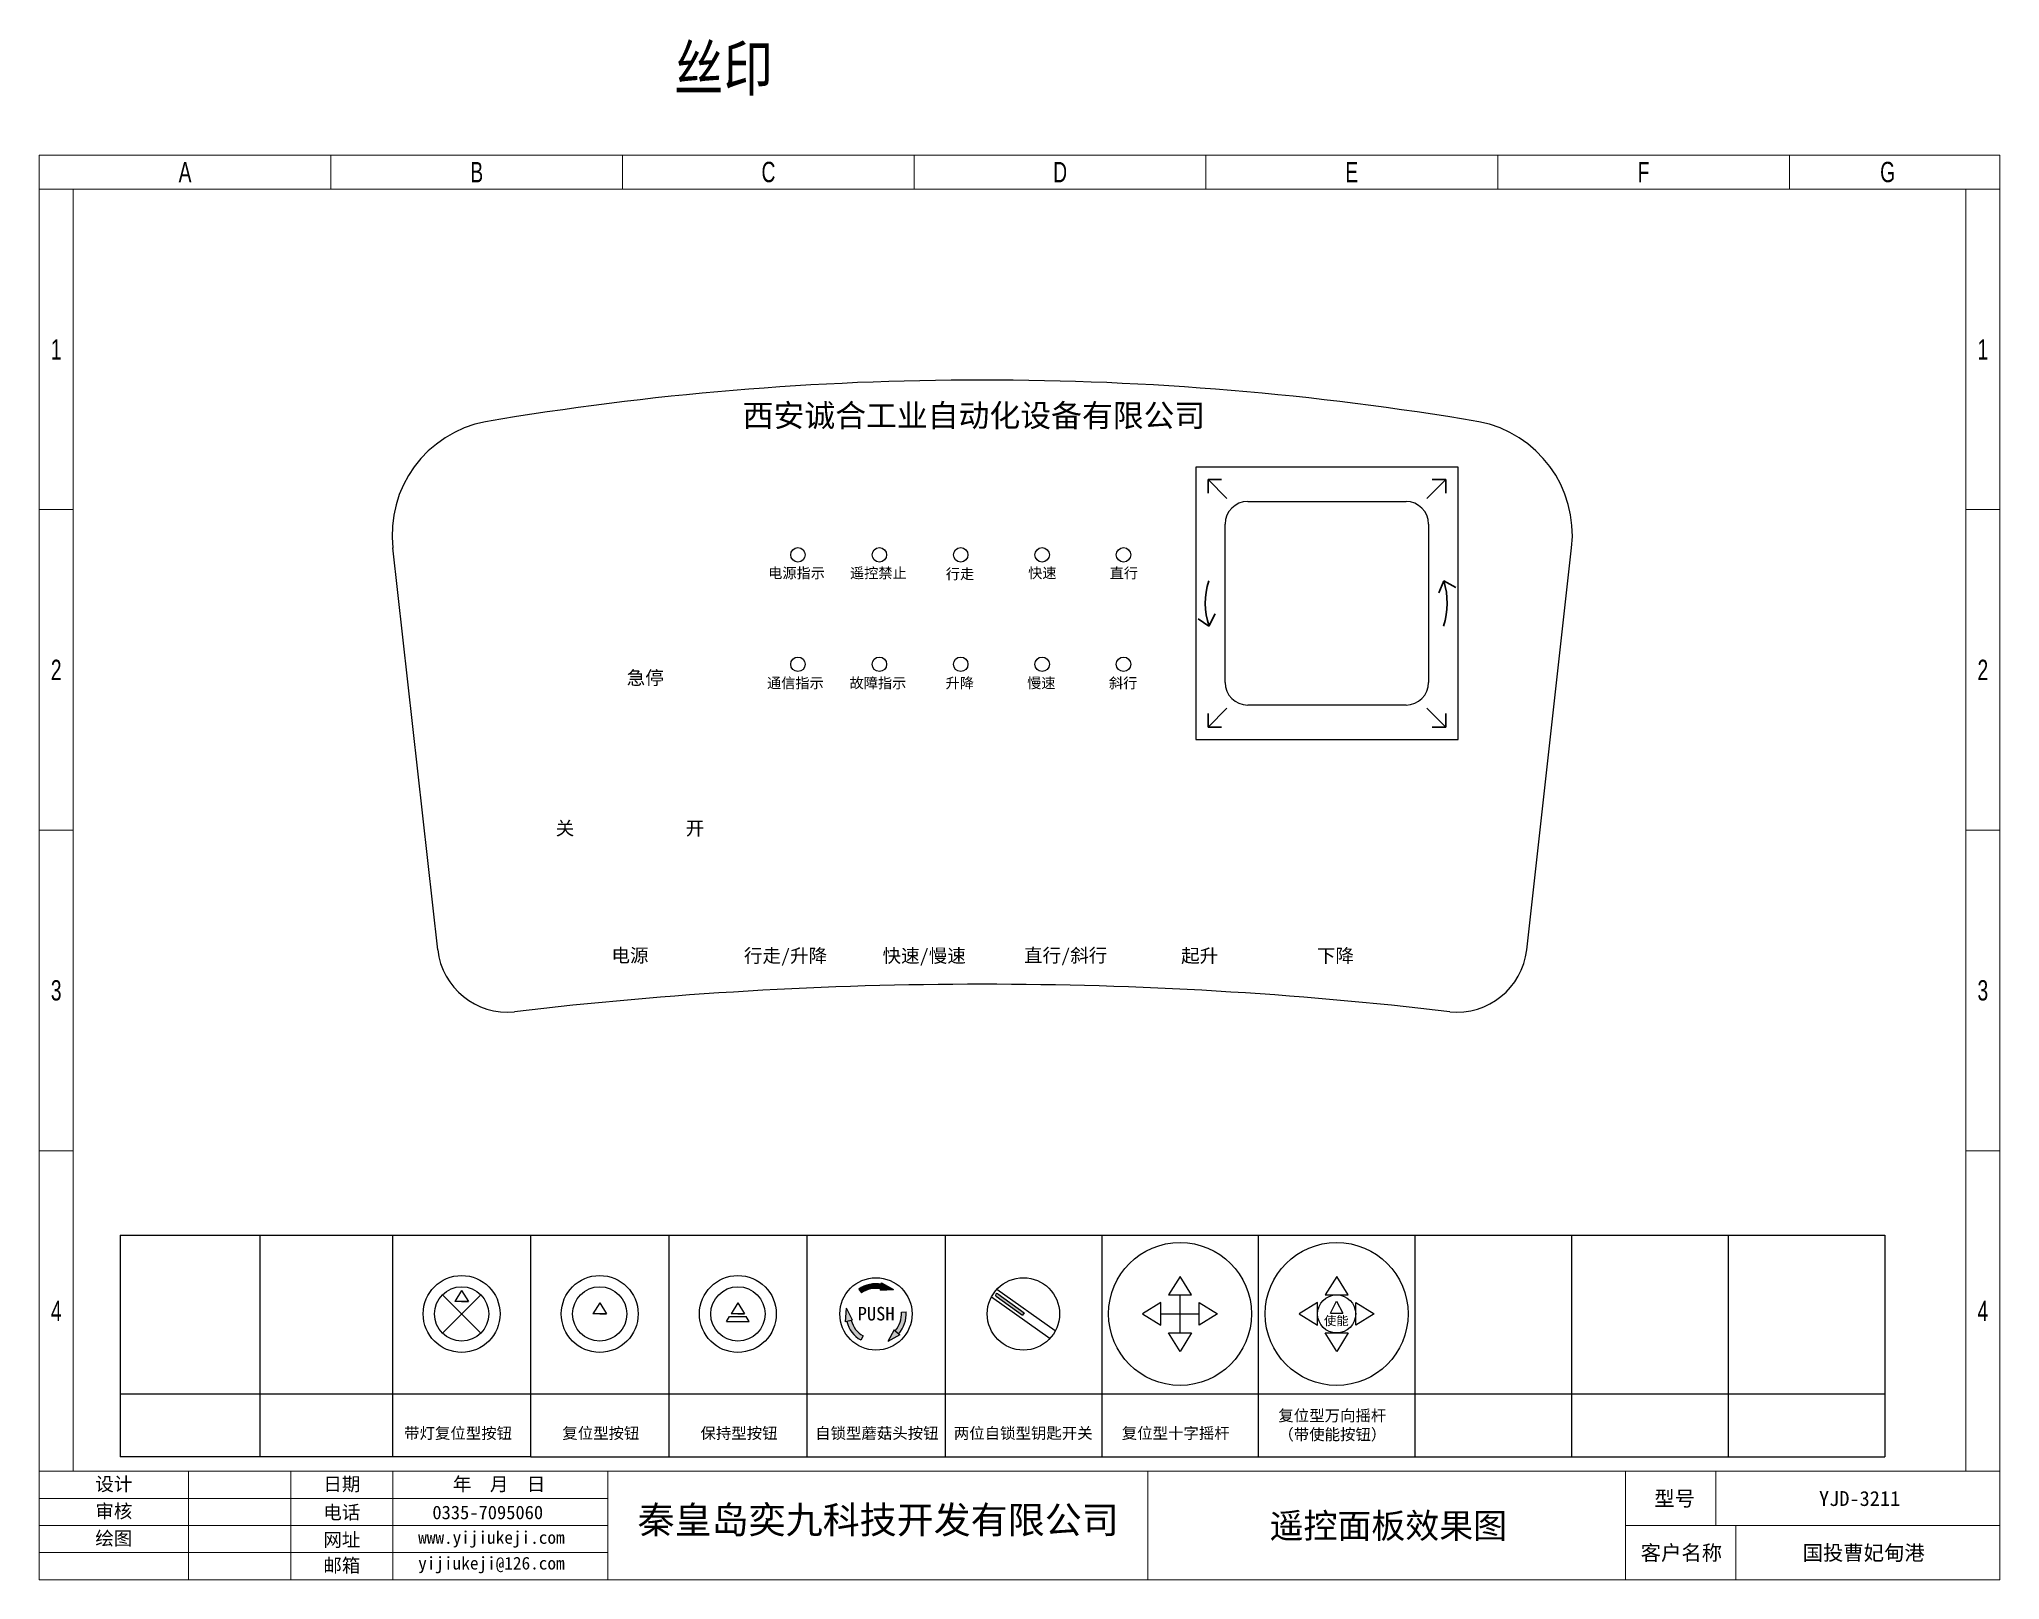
# Model space of a CAD drawing. Header units: millimetres. Extents: x 2695 to 20402, y -1172 to 52.
# Drawn here: x 8976.4 to 9410, y -789.7 to -449.1 of the extents above; entities that cross this region are included whole.
import ezdxf

# ---------------------------------------------------------------- set-up
doc = ezdxf.new("R2010")
doc.units = ezdxf.units.MM
for name, color, linetype in [('2细线层', 4, 'Continuous'), ('5剖面线层', 2, 'Continuous'), ('细实线', 1, 'Continuous')]:
    doc.layers.add(name, color=color, linetype=linetype)
doc.styles.add('PC_TEXTSTYLE', font='isocp.shx', dxfattribs={"width": 0.8, "bigfont": 'hzfs.shx'})
doc.styles.get("Standard").update_dxf_attribs({"font": 'isocp.shx', "width": 0.707, "bigfont": 'hztxt.shx'})
doc.styles.add('工程字', font='gbenor.shx', dxfattribs={"bigfont": 'gbcbig.shx'})

msp = doc.modelspace()

# ---------------------------------------------------------------- texts
at = {"color": 2, "insert": (9116.83, -450.48), "char_height": 10, "width": 155.8161, "attachment_point": 1, "style": 'PC_TEXTSTYLE'}
msp.add_mtext('{\\fSimSun|b0|i0|c134|p2;丝印}', dxfattribs=at)
at = {"lineweight": -3, "attachment_point": 1, "style": '工程字'}
for s, insert, char_height, width in [('{\\fKaiTi|b0|i0|c134|p49;西安诚合工业自动化设备有限公司}', (9131.98, -529.76), 5, 125.7059), ('{\\fSimHei|b0|i0|c134|p2;电源}', (9102.98, -650.15), 3, 23.571), ('{\\fSimHei|b0|i0|c134|p2;直行/斜行}', (9194.2, -650.15), 3, 23.571)]:
    msp.add_mtext(s, dxfattribs=dict(at, insert=insert, char_height=char_height, width=width))
at = {"attachment_point": 1, "style": '工程字'}
for s, insert, char_height, width in [('{\\fSimHei|b0|i0|c134|p2;电源指示}', (9137.63, -565.95), 2.3, 16.623), ('{\\fSimHei|b0|i0|c134|p2;遥控禁止}', (9155.72, -565.95), 2.3, 15.7579), ('{\\fSimHei|b0|i0|c134|p2;行走}', (9176.9, -566.16), 2.3, 11.6758), ('{\\fSimHei|b0|i0|c134|p2;快速}', (9195.12, -565.92), 2.3, 13.6636), ('{\\fSimHei|b0|i0|c134|p2;直行}', (9213.15, -565.96), 2.3, 13.4311), ('{\\fSimHei|b0|i0|c134|p2;急停}', (9106.36, -588.78), 3, 24.8982), ('{\\fSimHei|b0|i0|c134|p2;通信指示}', (9137.37, -590.27), 2.3, 20.0642), ('{\\fSimHei|b0|i0|c134|p2;故障指示}', (9155.62, -590.27), 2.3, 20.4515), ('{\\fSimHei|b0|i0|c134|p2;升降}', (9176.86, -590.27), 2.3, 8.9936), ('{\\fSimHei|b0|i0|c134|p2;慢速}', (9194.89, -590.27), 2.3, 8.4094), ('{\\fSimHei|b0|i0|c134|p2;斜行}', (9212.97, -590.27), 2.3, 8.4094), ('{\\fSimHei|b0|i0|c134|p2;关}', (9090.65, -622.05), 3, 16.623), ('{\\fSimHei|b0|i0|c134|p2;开}', (9119.4, -622.05), 3, 16.623), ('{\\fSimHei|b0|i0|c134|p2;行走/升降}', (9132.26, -650.22), 3, 24.8982), ('{\\fSimHei|b0|i0|c134|p2;快速/慢速}', (9162.92, -650.22), 3, 24.8982), ('{\\fSimHei|b0|i0|c134|p2;起升}', (9228.94, -650.22), 3, 24.8982), ('{\\fSimHei|b0|i0|c134|p2;下降}', (9258.97, -650.22), 3, 40.7873)]:
    msp.add_mtext(s, dxfattribs=dict(at, insert=insert, char_height=char_height, width=width))
at = {"color": 1, "attachment_point": 1, "style": '工程字'}
for s, insert, char_height, width in [('{\\fSimHei|b0|i0|c134|p2;PUSH}', (9157.42, -729.37), 3, 11.8186), ('{\\fSimHei|b0|i0|c134|p2;使能}', (9260.54, -731.42), 2, 23.0369)]:
    msp.add_mtext(s, dxfattribs=dict(at, insert=insert, char_height=char_height, width=width))
at = {"color": 0, "char_height": 2.5, "attachment_point": 1, "style": '工程字'}
for s, insert, width in [('{\\fSimHei|b0|i0|c134|p2;复位型万向摇杆\\P（带使能按钮）}', (9250.44, -752.15), 33.5773), ('{\\fSimHei|b0|i0|c134|p2;带灯复位型按钮}', (9057.13, -756.04), 29.891), ('{\\fSimHei|b0|i0|c134|p2;复位型按钮}', (9092.11, -756.04), 23.571), ('{\\fSimHei|b0|i0|c134|p2;保持型按钮}', (9122.65, -756.04), 23.571), ('{\\fSimHei|b0|i0|c134|p2;自锁型蘑菇头按钮}', (9148.02, -756.04), 33.5773), ('{\\fSimHei|b0|i0|c134|p2;两位自锁型钥匙开关}', (9178.68, -756.04), 33.5773), ('{\\fSimHei|b0|i0|c134|p2;复位型十字摇杆}', (9215.81, -756.04), 33.5773)]:
    msp.add_mtext(s, dxfattribs=dict(at, insert=insert, width=width))
at = {"color": 0, "lineweight": 9, "ltscale": 0.05, "char_height": 3.3, "width": 36.7325, "attachment_point": 1, "style": '工程字'}
for s, insert in [('{\\fSimSun|b0|i0|c134|p2;型号}', (9333.56, -770.09)), ('{\\fSimSun|b0|i0|c134|p2;YJD-3211}', (9369.99, -770.09)), ('{\\fSimSun|b0|i0|c134|p2;客户名称}', (9330.56, -782.09)), ('{\\fSimSun|b0|i0|c134|p2;国投曹妃甸港}', (9366.37, -782.09))]:
    msp.add_mtext(s, dxfattribs=dict(at, insert=insert))
at = {"layer": '细实线', "color": 0, "lineweight": 5, "char_height": 4.5, "attachment_point": 5}
for s, insert, width in [('{\\fￋￎￌﾣﾤ|b0|i0|c134|p2;A}', (9008.69, -478.46), 64.5), ('{\\fￋￎￌﾣﾤ|b0|i0|c134|p2;A}', (9008.69, -478.46), 64.5), ('{\\fￋￎￌﾣﾤ|b0|i0|c134|p2;B}', (9073.19, -478.46), 64.5), ('{\\fￋￎￌﾣﾤ|b0|i0|c134|p2;B}', (9073.19, -478.46), 64.5), ('{\\fￋￎￌﾣﾤ|b0|i0|c134|p2;C}', (9137.69, -478.46), 64.5), ('{\\fￋￎￌﾣﾤ|b0|i0|c134|p2;C}', (9137.69, -478.46), 64.5), ('{\\fￋￎￌﾣﾤ|b0|i0|c134|p2;D}', (9202.19, -478.46), 64.5), ('{\\fￋￎￌﾣﾤ|b0|i0|c134|p2;D}', (9202.19, -478.46), 64.5), ('{\\fￋￎￌﾣﾤ|b0|i0|c134|p2;E}', (9266.69, -478.46), 64.5), ('{\\fￋￎￌﾣﾤ|b0|i0|c134|p2;E}', (9266.69, -478.46), 64.5), ('{\\fￋￎￌﾣﾤ|b0|i0|c134|p2;F}', (9331.19, -478.46), 64.5), ('{\\fￋￎￌﾣﾤ|b0|i0|c134|p2;F}', (9331.19, -478.46), 64.5), ('{\\fￋￎￌﾣﾤ|b0|i0|c134|p2;G}', (9385.17, -478.46), 58.5), ('{\\fￋￎￌﾣﾤ|b0|i0|c134|p2;G}', (9385.17, -478.46), 58.5), ('{\\fￋￎￌﾣﾤ|b0|i0|c134|p2;1}', (8980.19, -517.65), 7.5), ('{\\fￋￎￌﾣﾤ|b0|i0|c134|p2;1}', (8980.19, -517.65), 7.5), ('{\\fￋￎￌﾣﾤ|b0|i0|c134|p2;2}', (8980.19, -588.52), 7.5), ('{\\fￋￎￌﾣﾤ|b0|i0|c134|p2;2}', (8980.19, -588.52), 7.5), ('{\\fￋￎￌﾣﾤ|b0|i0|c134|p2;3}', (8980.19, -659.4), 7.5), ('{\\fￋￎￌﾣﾤ|b0|i0|c134|p2;3}', (8980.19, -659.4), 7.5), ('{\\fￋￎￌﾣﾤ|b0|i0|c134|p2;4}', (8980.19, -730.27), 7.5), ('{\\fￋￎￌﾣﾤ|b0|i0|c134|p2;4}', (8980.19, -730.27), 7.5)]:
    msp.add_mtext(s, dxfattribs=dict(at, insert=insert, width=width))
at = {"layer": '细实线', "color": 0, "lineweight": 5, "ltscale": 0.2, "char_height": 4.5, "width": 7.5, "attachment_point": 5}
for s, insert in [('{\\fￋￎￌﾣﾤ|b0|i0|c134|p2;1}', (9406.22, -517.65)), ('{\\fￋￎￌﾣﾤ|b0|i0|c134|p2;1}', (9406.22, -517.65)), ('{\\fￋￎￌﾣﾤ|b0|i0|c134|p2;2}', (9406.22, -588.52)), ('{\\fￋￎￌﾣﾤ|b0|i0|c134|p2;2}', (9406.22, -588.52)), ('{\\fￋￎￌﾣﾤ|b0|i0|c134|p2;3}', (9406.22, -659.4)), ('{\\fￋￎￌﾣﾤ|b0|i0|c134|p2;3}', (9406.22, -659.4)), ('{\\fￋￎￌﾣﾤ|b0|i0|c134|p2;4}', (9406.22, -730.27)), ('{\\fￋￎￌﾣﾤ|b0|i0|c134|p2;4}', (9406.22, -730.27))]:
    msp.add_mtext(s, dxfattribs=dict(at, insert=insert))
at = {"layer": '细实线', "color": 0, "lineweight": 5, "attachment_point": 5, "style": '工程字'}
for s, insert, char_height, width in [('{\\fFangSong_GB2312|b0|i0|c134|p49;设计}', (8992.94, -768.71), 3, 33), ('{\\fFangSong_GB2312|b0|i0|c134|p49;日期}', (9043.35, -768.71), 3, 22.5), ('{\\fFangSong_GB2312|b0|i0|c134|p49;审核}', (8992.94, -774.71), 3, 33), ('{\\fFangSong_GB2312|b0|i0|c134|p49;电话}', (9043.35, -774.95), 3, 22.5), ('{\\fFangSong_GB2312|b0|i0|c134|p49;秦皇岛奕九科技开发有限公司}', (9161.95, -776.81), 6, 127.7667), ('{\\fSimSun|b0|i0|c134|p2;\\P遥控面板效果图}', (9274.76, -773.48), 5.5, 127.7667), ('{\\fFangSong_GB2312|b0|i0|c134|p49;绘图}', (8992.94, -780.71), 3, 33), ('{\\fFangSong_GB2312|b0|i0|c134|p49;网址}', (9043.35, -781.02), 3, 22.5), ('{\\fFangSong_GB2312|b0|i0|c134|p49;邮箱}', (9043.35, -786.7), 3, 22.5)]:
    msp.add_mtext(s, dxfattribs=dict(at, insert=insert, char_height=char_height, width=width))
for s, insert, char_height in [('{\\fFangSong_GB2312|b0|i0|c134|p49; 年  月  日}', (9077.11, -768.71), 3), ('{\\fFangSong_GB2312|b0|i0|c134|p49;0335-7095060}', (9075.62, -774.84), 3), ('\\pi-5.6,l5.6,t5.6;{\\fFangSong_GB2312|b0|i0|c134|p49;www.yijiukeji.com}', (9076.43, -780.78), 2.8), ('\\pi-5.6,l5.6,t5.6;{\\fFangSong_GB2312|b0|i0|c134|p49;yijiukeji\\fSimHei|b0|i0|c134|p2;@\\fFangSong_GB2312|b0|i0|c134|p49;126.com}', (9076.43, -786.46), 2.8)]:
    msp.add_mtext(s, dxfattribs=dict(at, insert=insert, char_height=char_height))

# ---------------------------------------------------------------- hatches: boundary and pattern name
at = {"layer": '5剖面线层'}
for points in [[(9162.65, -724.34, 0.198752), (9157.66, -725.43), (9158.25, -726.28, -0.199102), (9162.48, -725.36)], [(9162.71, -724.04), (9162.65, -724.34, -0.000154), (9162.66, -724.34, 0.000154), (9162.65, -724.34), (9162.43, -725.66), (9165.37, -725.52)], [(9188.39, -726.5, 1), (9188.01, -727.02), (9193.87, -731.18), (9194.24, -730.65)]]:
    msp.add_hatch(color=1, dxfattribs=at).paths.add_polyline_path(points)
h = msp.add_hatch(color=1, dxfattribs=at)
h.paths.add_polyline_path([(9168.14, -730.47), (9167.1, -730.54, -0.198912), (9165.72, -734.63), (9166.5, -735.31, 0.198912)])
h.paths.add_polyline_path([(9166.5, -735.31), (9165.72, -734.63), (9165.49, -734.43), (9164.08, -737.02), (9166.73, -735.51)])
h.paths.add_polyline_path([(9156.01, -732.34), (9155.01, -732.61, 0.198912), (9158.1, -736.69), (9158.62, -735.79, -0.199162)])
h.paths.add_polyline_path([(9154.93, -729.66), (9154.71, -732.69), (9156.3, -732.27)])

# ---------------------------------------------------------------- linework, layer by layer
for p, q in [((9232.17, -543.68), (9232.17, -603.89)), ((9290.17, -543.68), (9232.17, -543.68)), ((9290.17, -603.89), (9290.17, -543.68)), ((9243.67, -551.29), (9278.67, -551.29)), ((9238.67, -591.29), (9238.67, -556.29)), ((9283.67, -556.29), (9283.67, -591.29)), ((9064.55, -650.4), (9054.61, -561.51)), ((9305.36, -650.4), (9315.29, -561.51)), ((9278.67, -596.29), (9243.67, -596.29)), ((9232.17, -603.89), (9290.17, -603.89)), ((8994.35, -713.53), (9384.56, -713.53)), ((8994.35, -713.53), (8994.35, -762.55)), ((9085.11, -762.55), (9085.11, -713.53)), ((9115.65, -713.53), (9115.65, -762.55)), ((9146.2, -713.53), (9146.2, -762.55)), ((9176.74, -713.53), (9176.74, -762.55)), ((9211.38, -713.53), (9211.38, -762.55)), ((9246.01, -713.53), (9246.01, -762.55)), ((9280.65, -713.53), (9280.65, -762.55)), ((9315.28, -713.53), (9315.28, -762.55)), ((9349.92, -713.53), (9349.92, -762.55)), ((9384.56, -713.53), (9384.56, -762.55)), ((9085.11, -748.6), (9115.65, -748.6)), ((9115.65, -748.6), (9146.2, -748.6)), ((9146.2, -748.6), (9176.74, -748.6)), ((9176.74, -748.6), (9211.38, -748.6)), ((9211.38, -748.6), (9246.01, -748.6)), ((9246.01, -748.6), (9280.65, -748.6)), ((9280.65, -748.6), (9315.28, -748.6)), ((9315.28, -748.6), (9349.92, -748.6)), ((9349.92, -748.6), (9384.56, -748.6)), ((9085.11, -762.55), (8994.35, -762.55)), ((9085.11, -762.55), (9115.65, -762.55)), ((9115.65, -762.55), (9146.2, -762.55)), ((9146.2, -762.55), (9176.74, -762.55)), ((9176.74, -762.55), (9211.38, -762.55)), ((9211.38, -762.55), (9246.01, -762.55)), ((9246.01, -762.55), (9280.65, -762.55)), ((9280.65, -762.55), (9315.28, -762.55)), ((9315.28, -762.55), (9349.92, -762.55)), ((9349.92, -762.55), (9384.56, -762.55))]:
    msp.add_line(p, q)
at = {"lineweight": 30}
for p, q in [((9234.89, -546.41), (9239.07, -550.59)), ((9234.89, -546.41), (9234.89, -549.41)), ((9234.89, -546.41), (9237.89, -546.41)), ((9287.45, -546.41), (9283.26, -550.59)), ((9287.45, -546.41), (9284.45, -546.41)), ((9287.45, -546.41), (9287.45, -549.41)), ((9287.01, -568.83), (9285.91, -571.47)), ((9287.01, -568.83), (9289.68, -570.33)), ((9235.1, -578.83), (9236.47, -576.09)), ((9235.1, -578.83), (9232.71, -577.26)), ((9234.89, -601.17), (9239.07, -596.99)), ((9234.89, -601.17), (9234.89, -598.17)), ((9287.45, -601.17), (9283.26, -596.99)), ((9287.45, -601.17), (9287.45, -598.17)), ((9234.89, -601.17), (9237.89, -601.17)), ((9287.45, -601.17), (9284.45, -601.17))]:
    msp.add_line(p, q, dxfattribs=at)
at = {"color": 0}
for p, q in [((9025.19, -713.53), (9025.19, -762.55)), ((9054.57, -713.53), (9054.57, -762.55)), ((8994.35, -748.6), (9085.11, -748.6))]:
    msp.add_line(p, q, dxfattribs=at)
at = {"color": 1}
for p, q in [((9228.7, -722.62), (9226.18, -726.71)), ((9231.21, -726.71), (9228.7, -722.62)), ((9263.34, -722.62), (9260.81, -726.71)), ((9265.85, -726.71), (9263.34, -722.62)), ((9065.6, -726.67), (9074.08, -735.16)), ((9065.6, -735.16), (9074.08, -726.67)), ((9069.84, -725.76), (9068.34, -728.18)), ((9071.34, -728.18), (9068.34, -728.18)), ((9069.84, -725.76), (9071.34, -728.18)), ((9069.84, -728.18), (9071.34, -728.18)), ((9157.66, -725.43), (9158.25, -726.28)), ((9162.43, -725.66), (9162.71, -724.04)), ((9162.43, -725.66), (9165.37, -725.52)), ((9162.71, -724.04), (9165.37, -725.52)), ((9187.01, -727.13), (9199.95, -736.33)), ((9188.01, -727.02), (9193.87, -731.18)), ((9201.11, -734.69), (9188.17, -725.5)), ((9188.39, -726.5), (9194.24, -730.65)), ((9226.18, -726.71), (9231.21, -726.71)), ((9228.69, -726.71), (9228.69, -735.13)), ((9260.81, -726.71), (9265.85, -726.71)), ((9261.94, -730.75), (9263.33, -728.08)), ((9263.33, -728.08), (9264.72, -730.75)), ((9100.38, -728.49), (9098.88, -730.92)), ((9101.88, -730.92), (9098.88, -730.92)), ((9100.38, -728.49), (9101.88, -730.92)), ((9100.38, -730.92), (9101.88, -730.92)), ((9128.4, -732.57), (9129.07, -731.5)), ((9128.4, -732.57), (9133.44, -732.57)), ((9129.07, -731.5), (9132.77, -731.5)), ((9130.93, -728.49), (9129.43, -730.92)), ((9132.43, -730.92), (9129.43, -730.92)), ((9130.93, -728.49), (9132.43, -730.92)), ((9130.93, -730.92), (9132.43, -730.92)), ((9133.44, -732.57), (9132.77, -731.5)), ((9154.71, -732.7), (9154.93, -729.66)), ((9156.3, -732.27), (9154.71, -732.69)), ((9156.3, -732.27), (9154.93, -729.66)), ((9167.1, -730.54), (9168.14, -730.47)), ((9194.24, -730.65), (9193.87, -731.18)), ((9194.06, -730.92), (9194.24, -730.65)), ((9224.49, -728.4), (9220.41, -730.91)), ((9220.41, -730.91), (9224.49, -733.44)), ((9224.49, -733.44), (9224.49, -728.4)), ((9224.49, -730.92), (9232.91, -730.92)), ((9232.91, -728.4), (9236.99, -730.91)), ((9232.91, -733.44), (9232.91, -728.4)), ((9236.99, -730.91), (9232.91, -733.44)), ((9259.13, -728.4), (9255.04, -730.91)), ((9255.04, -730.91), (9259.13, -733.44)), ((9259.13, -733.44), (9259.13, -728.4)), ((9261.94, -730.75), (9264.72, -730.75)), ((9267.55, -728.4), (9271.63, -730.91)), ((9267.55, -733.44), (9267.55, -728.4)), ((9271.63, -730.91), (9267.55, -733.44)), ((9158.62, -735.79), (9158.1, -736.69)), ((9165.49, -734.43), (9164.08, -737.02)), ((9166.73, -735.51), (9164.08, -737.02)), ((9165.49, -734.43), (9165.72, -734.63)), ((9165.72, -734.63), (9166.5, -735.31)), ((9166.5, -735.31), (9166.73, -735.51)), ((9226.18, -735.13), (9231.21, -735.13)), ((9228.7, -739.21), (9226.18, -735.13)), ((9231.21, -735.13), (9228.7, -739.21)), ((9260.81, -735.13), (9265.85, -735.13)), ((9263.34, -739.21), (9260.81, -735.13)), ((9265.85, -735.13), (9263.34, -739.21))]:
    msp.add_line(p, q, dxfattribs=at)
for centre in [(9144.21, -563.08), (9162.21, -563.08), (9180.21, -563.08), (9198.21, -563.08), (9216.21, -563.08), (9144.21, -587.28), (9144.21, -587.28), (9144.21, -587.28), (9162.21, -587.28), (9180.21, -587.28), (9198.21, -587.28), (9216.21, -587.28)]:
    msp.add_circle(centre, 1.6)
for centre, radius in [((9228.7, -730.92), 15.8), ((9263.33, -730.92), 15.8), ((9069.84, -730.92), 8.5), ((9100.38, -730.92), 8.5), ((9130.93, -730.92), 8.5), ((9161.47, -730.92), 8), ((9194.06, -730.92), 8), ((9069.84, -730.92), 6), ((9100.38, -730.92), 6), ((9130.93, -730.92), 6), ((9263.33, -730.92), 4.21)]:
    msp.add_circle(centre, radius, dxfattribs=at)
at = {"color": 0}
msp.add_arc((9184.95, -1184), 659.57, 80.41599, 99.58389, dxfattribs=at)
for centre, radius, start, end in [((9079.95, -558.68), 25.5, 100.8806, 186.6268), ((9289.95, -558.68), 25.5, 353.6206, 79.1193), ((9243.67, -556.29), 5, 90, 180), ((9278.67, -556.29), 5, 0, 90), ((9243.67, -591.29), 5, 180, 270), ((9278.67, -591.29), 5, 270, 0), ((9079.95, -648.68), 15.5, 186.3794, 275.9086), ((9289.95, -648.68), 15.5, 264.0914, 353.6206)]:
    msp.add_arc(centre, radius, start, end)
at = {"lineweight": 30}
for centre, start, end in [((9250.27, -573.72), 162.2048, 198.6214), ((9271.77, -573.72), 341.3786, 17.7952)]:
    msp.add_arc(centre, 16, start, end, dxfattribs=at)
at = {"linetype": 'Continuous'}
msp.add_arc((9184.95, -1542.53), 884.5, 83.28636, 96.71364, dxfattribs=at)
at = {"color": 1}
for centre, radius, start, end in [((9161.47, -730.92), 6.68, 79.7447, 124.7447), ((9161.47, -730.92), 5.65, 79.7447, 124.7447), ((9188.2, -726.76), 0.322, 54.641, 234.641), ((9161.47, -730.92), 6.68, 194.7074, 239.7074), ((9161.47, -730.92), 5.65, 194.7074, 239.7074), ((9161.47, -730.92), 5.65, 318.8574, 3.8574), ((9161.47, -730.92), 6.68, 318.8574, 3.8574)]:
    msp.add_arc(centre, radius, start, end, dxfattribs=at)
at = {"layer": '2细线层', "color": 0, "lineweight": 5}
msp.add_line((9221.57, -765.78), (9221.57, -789.71), dxfattribs=at)
at = {"layer": '细实线', "color": 0, "lineweight": 5}
for p, q in [((8976.44, -474.71), (9409.97, -474.71)), ((8976.44, -474.71), (9409.97, -474.71)), ((8976.44, -474.71), (8976.44, -789.71)), ((8976.44, -474.71), (8976.44, -789.71)), ((9040.94, -474.71), (9040.94, -482.21)), ((9040.94, -474.71), (9040.94, -482.21)), ((9105.44, -482.21), (9105.44, -474.71)), ((9105.44, -482.21), (9105.44, -474.71)), ((9169.94, -474.71), (9169.94, -482.21)), ((9169.94, -474.71), (9169.94, -482.21)), ((9234.44, -482.21), (9234.44, -474.71)), ((9234.44, -482.21), (9234.44, -474.71)), ((9298.94, -474.71), (9298.94, -482.21)), ((9298.94, -474.71), (9298.94, -482.21)), ((9363.44, -482.21), (9363.44, -474.71)), ((9363.44, -482.21), (9363.44, -474.71)), ((9409.97, -789.71), (9409.97, -474.71)), ((9409.97, -789.71), (9409.97, -474.71)), ((9409.97, -482.21), (8976.44, -482.21)), ((9409.97, -482.21), (8976.44, -482.21)), ((8983.94, -482.21), (8983.94, -765.71)), ((8983.94, -482.21), (8983.94, -765.71)), ((9402.47, -765.71), (9402.47, -482.21)), ((9402.47, -765.71), (9402.47, -482.21)), ((8976.44, -553.08), (8983.94, -553.08)), ((8976.44, -553.08), (8983.94, -553.08)), ((9409.97, -553.08), (9402.47, -553.08)), ((9409.97, -553.08), (9402.47, -553.08)), ((8983.94, -623.96), (8976.44, -623.96)), ((8983.94, -623.96), (8976.44, -623.96)), ((9402.47, -623.96), (9409.97, -623.96)), ((9402.47, -623.96), (9409.97, -623.96)), ((8976.44, -694.83), (8983.94, -694.83)), ((8976.44, -694.83), (8983.94, -694.83)), ((9409.97, -694.83), (9402.47, -694.83)), ((9409.97, -694.83), (9402.47, -694.83)), ((8976.44, -765.71), (9409.97, -765.71)), ((8976.44, -765.71), (9409.97, -765.71)), ((9009.44, -789.71), (9009.44, -765.71)), ((9009.44, -789.71), (9009.44, -765.71)), ((9032.1, -789.71), (9032.1, -765.71)), ((9032.1, -789.71), (9032.1, -765.71)), ((9054.6, -789.71), (9054.6, -765.71)), ((9054.6, -789.71), (9054.6, -765.71)), ((9102.19, -789.71), (9102.19, -765.71)), ((9327.2, -789.71), (9327.2, -765.71)), ((9347.18, -777.71), (9347.18, -765.71)), ((9347.18, -777.71), (9347.18, -765.71)), ((8976.44, -771.71), (9102.19, -771.71)), ((8976.44, -771.71), (9102.19, -771.71)), ((8976.44, -777.71), (9102.19, -777.71)), ((8976.44, -777.71), (9102.19, -777.71)), ((9327.2, -777.71), (9409.97, -777.71)), ((9351.62, -789.71), (9351.62, -777.71)), ((8976.44, -783.71), (9088.85, -783.71)), ((8976.44, -783.71), (9102.19, -783.71)), ((8976.44, -789.71), (9409.97, -789.71)), ((8976.44, -789.71), (9409.97, -789.71))]:
    msp.add_line(p, q, dxfattribs=at)

msp.set_redraw_order([(e.dxf.handle, doc.entitydb.next_handle()) for e in msp.query("TEXT MTEXT ATTDEF DIMENSION ARC_DIMENSION")])  # texts and dimensions are drawn at this point

doc.saveas('drawing.dxf')
